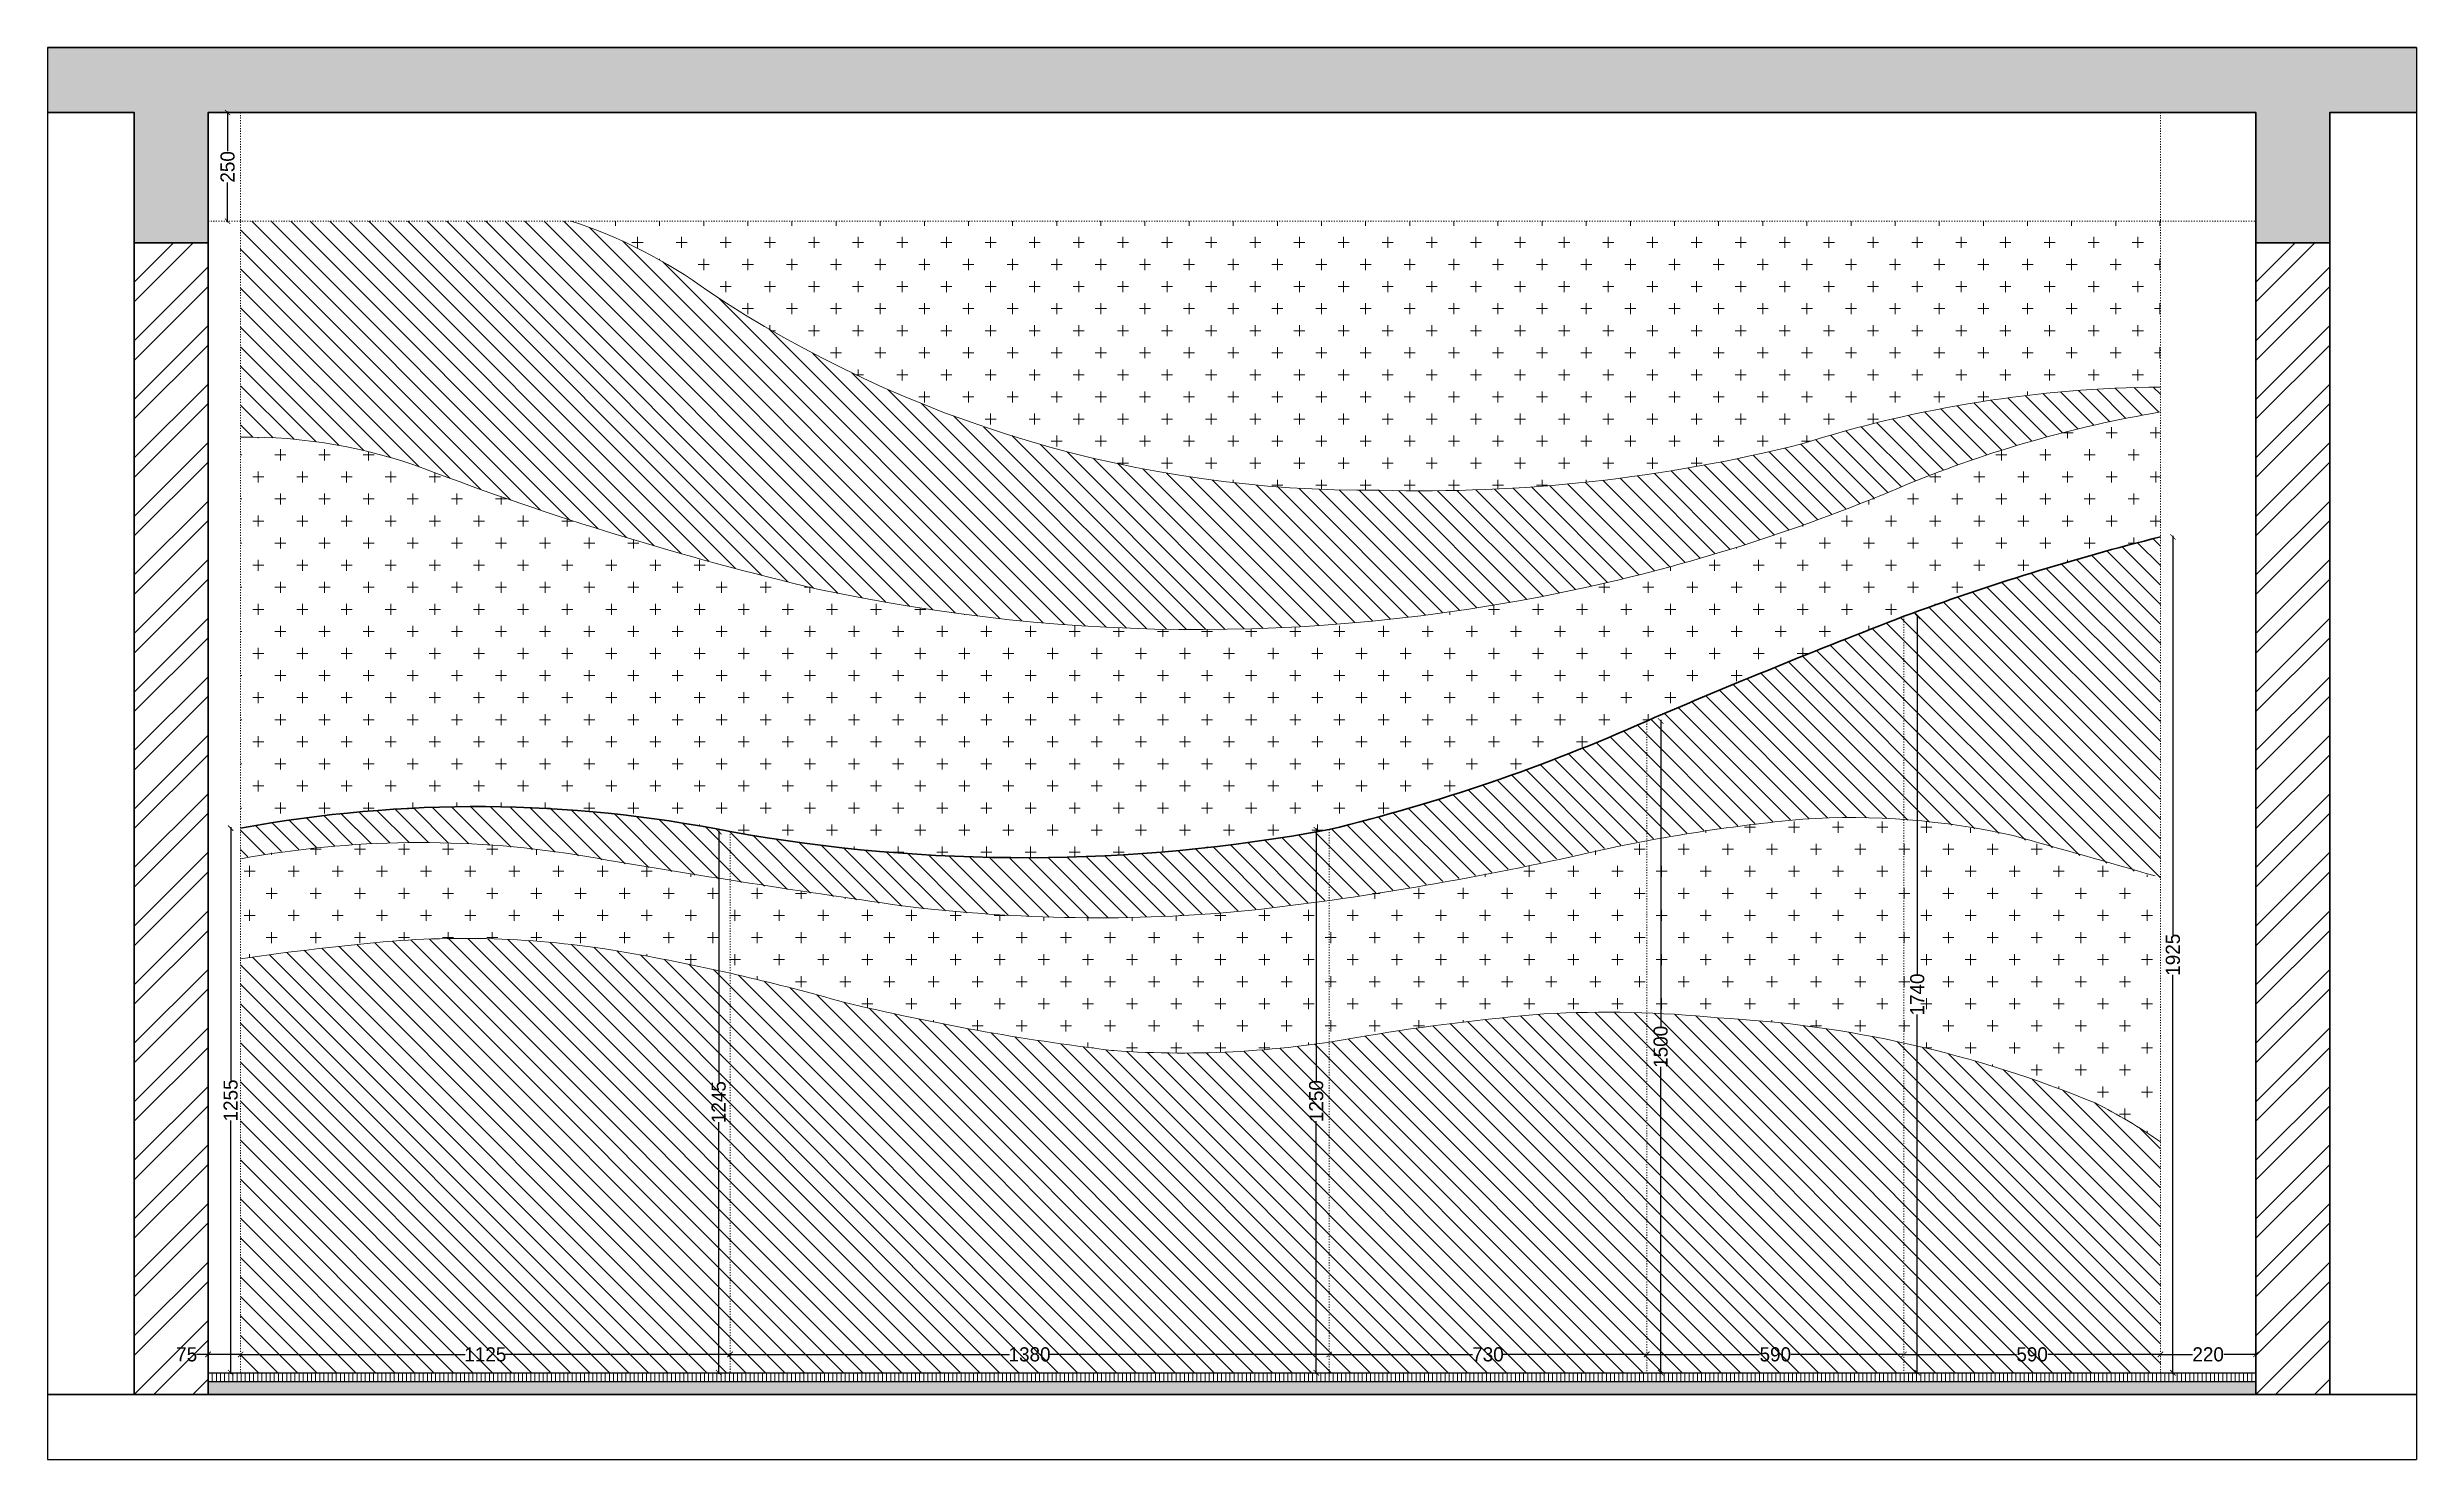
# Model space of a CAD drawing. Header units: millimetres. Extents: x 75500 to 345360, y -224327 to 19532.
# Drawn here: x 146127 to 151582, y -100529 to -97279 of the extents above; entities that cross this region are included whole.
import ezdxf

# ---------------------------------------------------------------- set-up
doc = ezdxf.new("R2010")
doc.units = ezdxf.units.MM
doc.header["$LTSCALE"] = 0.01
doc.linetypes.add('ACAD_ISO03W100', pattern=[30, 12, -18])
for name, color, linetype, lineweight in [('A-Ele 6', 250, 'Continuous', 0), ('A-WALL', 7, 'Continuous', 30), ('ele 0.1', 252, 'Continuous', 13), ('furniture section', 7, 'Continuous', 25), ('hatch', 251, 'Continuous', 0)]:
    doc.layers.add(name, color=color, linetype=linetype, lineweight=lineweight)
doc.layers.add('e .05', color=253, linetype='Continuous')
doc.styles.add('ISOCP2', font='GOTHIC.TTF')
doc.dimstyles.new('77', dxfattribs={"dimscale": 0.25, "dimtxt": 130, "dimasz": 100, "dimexe": 5, "dimexo": 1, "dimgap": 0.25, "dimtad": 0, "dimdec": 0, "dimrnd": 5, "dimzin": 0, "dimdsep": 46, "dimtxsty": 'ISOCP2', "dimblk": 'ARCHTICK', "dimcen": 0, "dimdle": 100, "dimclrd": 1, "dimclre": 256, "dimclrt": 256, "dimazin": 0, "dimtm": 1e-09, "dimtfac": 1, "dimtdec": 0, "dimtmove": 1, "dimatfit": 0, "dimfxl": 1, "dimtolj": 1, "dimtzin": 12, "dimlwd": -1, "dimlwe": -1, "dimarcsym": 0})

msp = doc.modelspace()

# ---------------------------------------------------------------- blocks, each defined once
blk = doc.blocks.new('_ARCHTICK')
at = {"color": 0, "linetype": 'ByBlock', "const_width": 0.15}
blk.add_lwpolyline([(-0.5, -0.5), (0.5, 0.5)], dxfattribs=at)
blk = doc.blocks.new('*D175')
at = {"color": 1, "ltscale": 4, "transparency": 16777216}
for p, q in [((146541.5, -97426.2), (146541.5, -97517.4)), ((146541.5, -97681.2), (146541.5, -97590))]:
    blk.add_line(p, q, dxfattribs=at)
at = {"layer": 'Defpoints', "color": 0, "transparency": 16777216}
for p in [(146496.5, -97428.7), (146541.5, -97428.7), (146496.5, -97678.7)]:
    blk.add_point(p, dxfattribs=at)
at = {"color": 1, "transparency": 16777216, "xscale": 12.5, "yscale": 12.5, "zscale": 12.5}
for p, rotation in [((146541.5, -97428.7), 90), ((146541.5, -97678.7), 270)]:
    blk.add_blockref('_ARCHTICK', p, dxfattribs=dict(at, rotation=rotation))
at = {"transparency": 16777216, "insert": (146541.5, -97553.7), "char_height": 32.5, "attachment_point": 5, "rotation": 90, "style": 'ISOCP2'}
blk.add_mtext('\\A1;250', dxfattribs=at)
blk = doc.blocks.new('*D176')
at = {"color": 1, "ltscale": 4, "transparency": 16777216}
for p, q in [((146496.5, -100286.7), (146469.7, -100286.7)), ((146496.5, -100286.7), (146484, -100286.7)), ((146571.5, -100286.7), (146496.5, -100286.7)), ((146571.5, -100286.7), (146584, -100286.7))]:
    blk.add_line(p, q, dxfattribs=at)
at = {"layer": 'Defpoints', "color": 0, "transparency": 16777216}
for p in [(146496.5, -100191.6), (146571.5, -100191.6), (146496.5, -100286.7)]:
    blk.add_point(p, dxfattribs=at)
at = {"color": 1, "transparency": 16777216, "xscale": 12.5, "yscale": 12.5, "zscale": 12.5}
blk.add_blockref('_ARCHTICK', (146496.5, -100286.7), dxfattribs=at)
at = {"color": 1, "transparency": 16777216, "xscale": 12.5, "yscale": 12.5, "zscale": 12.5, "rotation": 180}
blk.add_blockref('_ARCHTICK', (146571.5, -100286.7), dxfattribs=at)
at = {"transparency": 16777216, "insert": (146447.2, -100286.7), "char_height": 32.5, "attachment_point": 5, "style": 'ISOCP2'}
blk.add_mtext('\\A1;75', dxfattribs=at)
blk = doc.blocks.new('*D177')
at = {"color": 1, "ltscale": 4, "transparency": 16777216}
for p, q in [((146569, -100286.7), (147088.8, -100286.7)), ((147700.7, -100286.7), (147180.8, -100286.7))]:
    blk.add_line(p, q, dxfattribs=at)
at = {"layer": 'Defpoints', "color": 0, "transparency": 16777216}
for p in [(147698.2, -100286.7), (146571.5, -100328.7), (147698.2, -100328.7)]:
    blk.add_point(p, dxfattribs=at)
at = {"color": 1, "transparency": 16777216, "xscale": 12.5, "yscale": 12.5, "zscale": 12.5, "rotation": 180}
blk.add_blockref('_ARCHTICK', (146571.5, -100286.7), dxfattribs=at)
at = {"color": 1, "transparency": 16777216, "xscale": 12.5, "yscale": 12.5, "zscale": 12.5}
blk.add_blockref('_ARCHTICK', (147698.2, -100286.7), dxfattribs=at)
at = {"transparency": 16777216, "insert": (147134.8, -100286.7), "char_height": 32.5, "attachment_point": 5, "style": 'ISOCP2'}
blk.add_mtext('\\A1;1125', dxfattribs=at)
blk = doc.blocks.new('*D178')
at = {"color": 1, "ltscale": 4, "transparency": 16777216}
for p, q in [((147695.7, -100286.7), (148341.7, -100286.7)), ((149080.2, -100286.7), (148434.2, -100286.7))]:
    blk.add_line(p, q, dxfattribs=at)
at = {"layer": 'Defpoints', "color": 0, "transparency": 16777216}
for p in [(149077.7, -100286.7), (147698.2, -100328.7), (149077.7, -100328.7)]:
    blk.add_point(p, dxfattribs=at)
at = {"color": 1, "transparency": 16777216, "xscale": 12.5, "yscale": 12.5, "zscale": 12.5, "rotation": 180}
blk.add_blockref('_ARCHTICK', (147698.2, -100286.7), dxfattribs=at)
at = {"color": 1, "transparency": 16777216, "xscale": 12.5, "yscale": 12.5, "zscale": 12.5}
blk.add_blockref('_ARCHTICK', (149077.7, -100286.7), dxfattribs=at)
at = {"transparency": 16777216, "insert": (148387.9, -100286.7), "char_height": 32.5, "attachment_point": 5, "style": 'ISOCP2'}
blk.add_mtext('\\A1;1380', dxfattribs=at)
blk = doc.blocks.new('*D179')
at = {"color": 1, "ltscale": 4, "transparency": 16777216}
for p, q in [((149075.2, -100286.7), (149407.9, -100286.7)), ((149811.3, -100286.7), (149478.6, -100286.7))]:
    blk.add_line(p, q, dxfattribs=at)
at = {"layer": 'Defpoints', "color": 0, "transparency": 16777216}
for p in [(149808.8, -100286.7), (149077.7, -100328.7), (149808.8, -100328.7)]:
    blk.add_point(p, dxfattribs=at)
at = {"color": 1, "transparency": 16777216, "xscale": 12.5, "yscale": 12.5, "zscale": 12.5, "rotation": 180}
blk.add_blockref('_ARCHTICK', (149077.7, -100286.7), dxfattribs=at)
at = {"color": 1, "transparency": 16777216, "xscale": 12.5, "yscale": 12.5, "zscale": 12.5}
blk.add_blockref('_ARCHTICK', (149808.8, -100286.7), dxfattribs=at)
at = {"transparency": 16777216, "insert": (149443.3, -100286.7), "char_height": 32.5, "attachment_point": 5, "style": 'ISOCP2'}
blk.add_mtext('\\A1;730', dxfattribs=at)
blk = doc.blocks.new('*D180')
at = {"color": 1, "ltscale": 4, "transparency": 16777216}
for p, q in [((149806.3, -100286.7), (150068.9, -100286.7)), ((150403.5, -100286.7), (150140.9, -100286.7))]:
    blk.add_line(p, q, dxfattribs=at)
at = {"layer": 'Defpoints', "color": 0, "transparency": 16777216}
for p in [(150401, -100286.7), (149808.8, -100328.7), (150401, -100328.7)]:
    blk.add_point(p, dxfattribs=at)
at = {"color": 1, "transparency": 16777216, "xscale": 12.5, "yscale": 12.5, "zscale": 12.5, "rotation": 180}
blk.add_blockref('_ARCHTICK', (149808.8, -100286.7), dxfattribs=at)
at = {"color": 1, "transparency": 16777216, "xscale": 12.5, "yscale": 12.5, "zscale": 12.5}
blk.add_blockref('_ARCHTICK', (150401, -100286.7), dxfattribs=at)
at = {"transparency": 16777216, "insert": (150104.9, -100286.7), "char_height": 32.5, "attachment_point": 5, "style": 'ISOCP2'}
blk.add_mtext('\\A1;590', dxfattribs=at)
blk = doc.blocks.new('*D181')
at = {"color": 1, "ltscale": 4, "transparency": 16777216}
for p, q in [((150398.5, -100286.7), (150660.2, -100286.7)), ((150994, -100286.7), (150732.3, -100286.7))]:
    blk.add_line(p, q, dxfattribs=at)
at = {"layer": 'Defpoints', "color": 0, "transparency": 16777216}
for p in [(150991.5, -100286.7), (150401, -100328.7), (150991.5, -100328.7)]:
    blk.add_point(p, dxfattribs=at)
at = {"color": 1, "transparency": 16777216, "xscale": 12.5, "yscale": 12.5, "zscale": 12.5, "rotation": 180}
blk.add_blockref('_ARCHTICK', (150401, -100286.7), dxfattribs=at)
at = {"color": 1, "transparency": 16777216, "xscale": 12.5, "yscale": 12.5, "zscale": 12.5}
blk.add_blockref('_ARCHTICK', (150991.5, -100286.7), dxfattribs=at)
at = {"transparency": 16777216, "insert": (150696.2, -100286.7), "char_height": 32.5, "attachment_point": 5, "style": 'ISOCP2'}
blk.add_mtext('\\A1;590', dxfattribs=at)
blk = doc.blocks.new('*D182')
at = {"color": 1, "ltscale": 4, "transparency": 16777216}
for p, q in [((150989, -100286.7), (151065.2, -100286.7)), ((151214, -100286.7), (151137.8, -100286.7))]:
    blk.add_line(p, q, dxfattribs=at)
at = {"layer": 'Defpoints', "color": 0, "transparency": 16777216}
for p in [(151211.5, -100286.7), (150991.5, -100328.7), (151211.5, -100328.7)]:
    blk.add_point(p, dxfattribs=at)
at = {"color": 1, "transparency": 16777216, "xscale": 12.5, "yscale": 12.5, "zscale": 12.5, "rotation": 180}
blk.add_blockref('_ARCHTICK', (150991.5, -100286.7), dxfattribs=at)
at = {"color": 1, "transparency": 16777216, "xscale": 12.5, "yscale": 12.5, "zscale": 12.5}
blk.add_blockref('_ARCHTICK', (151211.5, -100286.7), dxfattribs=at)
at = {"transparency": 16777216, "insert": (151101.5, -100286.7), "char_height": 32.5, "attachment_point": 5, "style": 'ISOCP2'}
blk.add_mtext('\\A1;220', dxfattribs=at)
blk = doc.blocks.new('*D468')
at = {"color": 1, "ltscale": 4, "transparency": 16777216}
for p, q in [((146548.5, -99073.2), (146548.5, -99656.2)), ((146548.5, -100331.2), (146548.5, -99748.2))]:
    blk.add_line(p, q, dxfattribs=at)
at = {"layer": 'Defpoints', "color": 0, "transparency": 16777216}
for p in [(146571.5, -99075.7), (146548.5, -100328.7), (146571.5, -100328.7)]:
    blk.add_point(p, dxfattribs=at)
at = {"color": 1, "transparency": 16777216, "xscale": 12.5, "yscale": 12.5, "zscale": 12.5}
for p, rotation in [((146548.5, -99075.7), 90), ((146548.5, -100328.7), 270)]:
    blk.add_blockref('_ARCHTICK', p, dxfattribs=dict(at, rotation=rotation))
at = {"transparency": 16777216, "insert": (146548.5, -99702.2), "char_height": 32.5, "attachment_point": 5, "rotation": 90, "style": 'ISOCP2'}
blk.add_mtext('\\A1;1255', dxfattribs=at)
blk = doc.blocks.new('*D469')
at = {"color": 1, "ltscale": 4, "transparency": 16777216}
for p, q in [((147672.2, -99080.9), (147672.2, -99660.1)), ((147672.2, -100331.2), (147672.2, -99752.1))]:
    blk.add_line(p, q, dxfattribs=at)
at = {"layer": 'Defpoints', "color": 0, "transparency": 16777216}
for p in [(147698.2, -99083.4), (147672.2, -100328.7), (147698.2, -100328.7)]:
    blk.add_point(p, dxfattribs=at)
at = {"color": 1, "transparency": 16777216, "xscale": 12.5, "yscale": 12.5, "zscale": 12.5}
for p, rotation in [((147672.2, -99083.4), 90), ((147672.2, -100328.7), 270)]:
    blk.add_blockref('_ARCHTICK', p, dxfattribs=dict(at, rotation=rotation))
at = {"transparency": 16777216, "insert": (147672.2, -99706.1), "char_height": 32.5, "attachment_point": 5, "rotation": 90, "style": 'ISOCP2'}
blk.add_mtext('\\A1;1245', dxfattribs=at)
blk = doc.blocks.new('*D470')
at = {"color": 1, "ltscale": 4, "transparency": 16777216}
for p, q in [((149048, -99076.2), (149048, -99657.4)), ((149048, -100331.2), (149048, -99750))]:
    blk.add_line(p, q, dxfattribs=at)
at = {"layer": 'Defpoints', "color": 0, "transparency": 16777216}
for p in [(149077.7, -99078.7), (149048, -100328.7), (149077.7, -100328.7)]:
    blk.add_point(p, dxfattribs=at)
at = {"color": 1, "transparency": 16777216, "xscale": 12.5, "yscale": 12.5, "zscale": 12.5}
for p, rotation in [((149048, -99078.7), 90), ((149048, -100328.7), 270)]:
    blk.add_blockref('_ARCHTICK', p, dxfattribs=dict(at, rotation=rotation))
at = {"transparency": 16777216, "insert": (149048, -99703.7), "char_height": 32.5, "attachment_point": 5, "rotation": 90, "style": 'ISOCP2'}
blk.add_mtext('\\A1;1250', dxfattribs=at)
blk = doc.blocks.new('*D471')
at = {"color": 1, "ltscale": 4, "transparency": 16777216}
for p, q in [((149841, -98826.5), (149841, -99532.6)), ((149841, -100331.2), (149841, -99625.1))]:
    blk.add_line(p, q, dxfattribs=at)
at = {"layer": 'Defpoints', "color": 0, "transparency": 16777216}
for p in [(149808.8, -98829), (149808.8, -100328.7), (149841, -100328.7)]:
    blk.add_point(p, dxfattribs=at)
at = {"color": 1, "transparency": 16777216, "xscale": 12.5, "yscale": 12.5, "zscale": 12.5}
for p, rotation in [((149841, -98829), 90), ((149841, -100328.7), 270)]:
    blk.add_blockref('_ARCHTICK', p, dxfattribs=dict(at, rotation=rotation))
at = {"transparency": 16777216, "insert": (149841, -99578.8), "char_height": 32.5, "attachment_point": 5, "rotation": 90, "style": 'ISOCP2'}
blk.add_mtext('\\A1;1500', dxfattribs=at)
blk = doc.blocks.new('*D472')
at = {"color": 1, "ltscale": 4, "transparency": 16777216}
for p, q in [((150431.9, -98585.5), (150431.9, -99412.1)), ((150431.9, -100331.2), (150431.9, -99504.6))]:
    blk.add_line(p, q, dxfattribs=at)
at = {"layer": 'Defpoints', "color": 0, "transparency": 16777216}
for p in [(150401, -98588), (150401, -100328.7), (150431.9, -100328.7)]:
    blk.add_point(p, dxfattribs=at)
at = {"color": 1, "transparency": 16777216, "xscale": 12.5, "yscale": 12.5, "zscale": 12.5}
for p, rotation in [((150431.9, -98588), 90), ((150431.9, -100328.7), 270)]:
    blk.add_blockref('_ARCHTICK', p, dxfattribs=dict(at, rotation=rotation))
at = {"transparency": 16777216, "insert": (150431.9, -99458.4), "char_height": 32.5, "attachment_point": 5, "rotation": 90, "style": 'ISOCP2'}
blk.add_mtext('\\A1;1740', dxfattribs=at)
blk = doc.blocks.new('*D473')
at = {"color": 1, "ltscale": 4, "transparency": 16777216}
for p, q in [((151020.4, -98402.7), (151020.4, -99320.9)), ((151020.4, -100331.2), (151020.4, -99412.9))]:
    blk.add_line(p, q, dxfattribs=at)
at = {"layer": 'Defpoints', "color": 0, "transparency": 16777216}
for p in [(150991.5, -98405.2), (150991.5, -100328.7), (151020.4, -100328.7)]:
    blk.add_point(p, dxfattribs=at)
at = {"color": 1, "transparency": 16777216, "xscale": 12.5, "yscale": 12.5, "zscale": 12.5}
for p, rotation in [((151020.4, -98405.2), 90), ((151020.4, -100328.7), 270)]:
    blk.add_blockref('_ARCHTICK', p, dxfattribs=dict(at, rotation=rotation))
at = {"transparency": 16777216, "insert": (151020.4, -99366.9), "char_height": 32.5, "attachment_point": 5, "rotation": 90, "style": 'ISOCP2'}
blk.add_mtext('\\A1;1925', dxfattribs=at)

# ---------------------------------------------------------------- dimensions: what is measured, and where the dimension line sits
at = {"ltscale": 4}
for p1, p2, distance, picture, middle in [((146496.5, -97678.7), (146496.5, -97428.7), -45, '*D175', (146541.5, -97553.7)), ((150991.5016, -98405.1516), (150991.5016, -100328.7179), 28.8838, '*D473', (151020.3854, -99366.9348)), ((150401, -98588), (150401, -100328.7), 31, '*D472', (150431.9, -99458.4)), ((149808.8, -98829), (149808.8, -100328.7), 32.1, '*D471', (149841, -99578.8)), ((146571.5, -99075.7), (146571.5, -100328.7), -23, '*D468', (146548.5, -99702.2)), ((147698.2, -99083.4), (147698.2, -100328.7), -25.9, '*D469', (147672.2, -99706.1)), ((149077.7, -99078.7), (149077.7, -100328.7), -29.7, '*D470', (149048, -99703.7)), ((146571.5, -100328.7), (147698.2, -100328.7), 42, '*D177', (147134.8, -100286.7)), ((147698.1629, -100328.7179), (149077.6995, -100328.7179), 42.0008, '*D178', (148387.9312, -100286.7172)), ((149077.7, -100328.7), (149808.8, -100328.7), 42, '*D179', (149443.3, -100286.7)), ((149808.8, -100328.7), (150401, -100328.7), 42, '*D180', (150104.9, -100286.7)), ((150400.9676, -100328.7179), (150991.5016, -100328.7179), 42.0008, '*D181', (150696.2346, -100286.7172)), ((150991.5, -100328.7), (151211.5, -100328.7), 42, '*D182', (151101.5, -100286.7))]:
    dim = msp.add_aligned_dim(p1=p1, p2=p2, distance=distance, dimstyle='77', override={"dimasz": 50, "dimpost": '\\X', "dimblk": 'ARCHTICK', "dimdle": 10, "dimse1": 1, "dimse2": 1, "dimclre": 253}, dxfattribs=at)
    dim.commit()
    dim.dimension.update_dxf_attribs({"geometry": picture, "text_midpoint": middle})
dim = msp.add_linear_dim(base=(146496.5, -100286.7), p1=(146571.5, -100191.6), p2=(146496.5, -100191.6), angle=180, dimstyle='77', override={"dimasz": 50, "dimpost": '\\X', "dimblk": 'ARCHTICK', "dimdle": 10, "dimse1": 1, "dimse2": 1, "dimclre": 253}, dxfattribs=at)
dim.commit()
dim.dimension.update_dxf_attribs({"geometry": '*D176', "text_midpoint": (146447.2, -100286.7), "dimtype": 161})

# ---------------------------------------------------------------- hatches: boundary and pattern name
at = {"layer": 'A-Ele 6'}
h = msp.add_hatch(dxfattribs=at)
h.set_pattern_fill('ANSI31', color=256, scale=10, angle=90)
h.set_pattern_definition([(135, (162847.944, -98618.443), (-22.45064, -22.45064), [])])
h.paths.add_polyline_path([(146571.5, -97678.7), (147332.8, -97678.7, -0.079307), (147647.2, -97839.3, 0.15011), (149192.6, -98297.7, 0.068427), (150166, -98191.2, -0.074945), (150991.5, -98060.4), (150991.5, -98117.7, 0.054596), (150410.7, -98283.3, -0.046935), (149674.8, -98520.2, -0.107875), (147899.5, -98525.2, -0.032862), (146993.2, -98247.8, 0.091518), (146571.5, -98175.6)])
h = msp.add_hatch(dxfattribs=at)
h.set_pattern_fill('CROSS', color=256, scale=8, angle=90)
h.set_pattern_definition([(90, (147332.78, -98299.073), (-50.8, 50.8), [25.4, -76.2]), (180, (147345.48, -98286.373), (-50.8, -50.8), [25.4, -76.2])])
h.paths.add_polyline_path([(147647.2, -97839.3, 0.15011), (149192.6, -98297.7, 0.068427), (150166, -98191.2, -0.074945), (150991.5, -98060.4), (150991.5, -97678.7), (147332.8, -97678.7, -0.079307)])
h = msp.add_hatch(dxfattribs=at)
h.set_pattern_fill('CROSS', color=256, scale=8, angle=90)
h.set_pattern_definition([(90, (147983.72, -99143.556), (-50.8, 50.8), [25.4, -76.2]), (180, (147996.42, -99130.856), (-50.8, -50.8), [25.4, -76.2])])
h.paths.add_polyline_path([(146571.5, -99075.7, -0.095126), (147698.2, -99083.4, 0.090571), (149077.7, -99078.7, 0.045136), (149808.8, -98829, -0.009809), (150401, -98588, -0.027347), (150991.5, -98405.2), (150991.5, -98117.7, 0.054596), (150410.7, -98283.3, -0.046935), (149674.8, -98520.2, -0.107875), (147899.5, -98525.2, -0.032862), (146993.2, -98247.8, 0.091518), (146571.5, -98175.6)])
h = msp.add_hatch(dxfattribs=at)
h.set_pattern_fill('ANSI31', color=256, scale=10, angle=90)
h.set_pattern_definition([(135, (162847.944, -99281.906), (-22.45064, -22.45064), [])])
h.paths.add_polyline_path([(147335.2, -99136.9, 0.007149), (148085.3, -99254.3, 0.054408), (148881.6, -99265.4, 0.027313), (149648.8, -99136, -0.03315), (150158, -99054.8, -0.072263), (150642.8, -99092.8, -0.003083), (150991.5, -99191.8), (150991.5, -98405.2, 0.027347), (150401, -98588, 0.009809), (149808.8, -98829, -0.045136), (149077.7, -99078.7, -0.090571), (147698.2, -99083.4, 0.095126), (146571.5, -99075.7), (146571.5, -99144.2, -0.083304), (147335.2, -99136.9)])
h = msp.add_hatch(dxfattribs=at)
h.set_pattern_fill('CROSS', color=256, scale=8, angle=90)
h.set_pattern_definition([(90, (162847.944, -99797.184), (-50.8, 50.8), [25.4, -76.2]), (180, (162860.644, -99784.484), (-50.8, -50.8), [25.4, -76.2])])
h.paths.add_polyline_path([(146571.5, -99375.9, -0.013193), (146921.2, -99335.5, -0.066122), (147494.5, -99367.8, -0.024813), (147959.8, -99476.2, 0.029074), (148576.7, -99587, 0.012345), (148581.6, -99587.5, 0.06444), (149164, -99553.4, -0.020608), (149572.2, -99503.1, -0.039294), (149972.8, -99512.1, -0.085044), (150841.4, -99708, -0.036285), (150991.5, -99797.2), (150991.5, -99191.8, 0.003083), (150642.8, -99092.8, 0.072263), (150158, -99054.8, 0.03315), (149648.8, -99136, -0.027313), (148881.6, -99265.4, -0.054408), (148085.3, -99254.3, -0.007149), (147335.2, -99136.9, 0.083304), (146571.5, -99144.2)])
h = msp.add_hatch(dxfattribs=at)
h.set_pattern_fill('ANSI31', color=256, scale=10, angle=90)
h.set_pattern_definition([(135, (146567.502, -100328.718), (-22.45064, -22.45064), [])])
h.paths.add_polyline_path([(150991.5, -100328.7), (150991.5, -99797.2, 0.036285), (150841.4, -99708, 0.085044), (149972.8, -99512.1, 0.039294), (149572.2, -99503.1, 0.020608), (149164, -99553.4, -0.06444), (148581.6, -99587.5, -0.012345), (148576.7, -99587, -0.029074), (147959.8, -99476.2, 0.024813), (147494.5, -99367.8, 0.066122), (146921.2, -99335.5, 0.013193), (146571.5, -99375.9), (146571.5, -100253.7), (146567.5, -100253.7), (146567.5, -100257.7), (146571.5, -100257.7), (146571.5, -100328.7)])
h = msp.add_hatch(dxfattribs=at)
h.set_pattern_fill('ANSI31', color=256, scale=3, angle=45)
h.set_pattern_definition([(90, (146496.502, -100348.718), (-9.525, 6e-16), [])])
h.paths.add_polyline_path([(146496.5, -100348.7), (146496.5, -100328.7), (151211.5, -100328.7), (151211.5, -100348.7)])
h = msp.add_hatch(dxfattribs=at)
h.set_pattern_fill('AR-SAND', color=256, scale=0.5, angle=45)
h.set_pattern_definition([(82.5, (146496.502, -100378.718), (-17.86907, 16.737674), [0, -19.304, 0, -21.59, 0, -20.6375]), (52.5, (146496.5, -100378.718), (-9.45055, 41.23664), [0, -10.414, 0, -17.399, 0, -6.6675]), (12.5, (146485.456, -100389.764), (27.91499, 28.01662), [0, -6.35, 0, -22.86, 0, -29.845]), (2.5, (146485.456, -100389.764), (19.11406, 34.87754), [0, -3.175, 0, -14.986, 0, -17.145])])
h.paths.add_polyline_path([(151211.5, -100378.7), (151211.5, -100348.7), (146496.5, -100348.7), (146496.5, -100378.7)])
at = {"layer": 'hatch'}
h = msp.add_hatch(dxfattribs=at)
h.set_pattern_fill('AR-CONC', color=256)
h.set_pattern_definition([(50, (146126.5, -97728.72), (182.1847, -15.939), [19.05, -209.55]), (355, (146126.5, -97728.72), (-35.2434, 191.057), [15.24, -167.6406]), (100.4514, (146141.68, -97730.05), (146.941, 175.118), [16.19, -178.09]), (46.184, (146126.5, -97677.92), (271.079, -42.042), [28.575, -314.325]), (96.6356, (146149.1, -97681.42), (237.404, 247.426), [24.285, -267.136]), (351.184, (146126.5, -97677.92), (237.404, 247.426), [22.86, -251.46]), (21, (146151.9, -97690.62), (151.6144, -102.265), [19.05, -209.55]), (326, (146151.9, -97690.62), (61.802, 184.188), [15.24, -167.64]), (71.4514, (146164.54, -97699.14), (213.4164, 81.923), [16.19, -178.09]), (37.5, (146126.5, -97728.72), (3.0886, 84.55504), [0, -165.608, 0, -170.18, 0, -168.275]), (7.5, (146126.5, -97728.72), (66.8197, 100.1806), [0, -97.028, 0, -161.798, 0, -64.135]), (327.5, (146069.86, -97728.72), (135.5906, -5.72874), [0, -63.5, 0, -198.12, 0, -262.89]), (317.5, (146044.46, -97728.72), (148.1292, 25.4265), [0, -82.55, 0, -131.572, 0, -186.69])])
h.paths.add_polyline_path([(146126.5, -97278.7), (146126.5, -97428.7), (146326.5, -97428.7), (146326.5, -97728.7), (146496.5, -97728.7), (146496.5, -97428.7), (151211.5, -97428.7), (151211.5, -97728.7), (151381.5, -97728.7), (151381.5, -97428.7), (151581.5, -97428.7), (151581.5, -97278.7)])
h = msp.add_hatch(dxfattribs=at)
h.set_pattern_fill('ANSI32', color=256, scale=10, angle=360)
h.set_pattern_definition([(45, (146326.5, -100378.72), (-67.352, 67.352), []), (45, (146371.4, -100378.72), (-67.352, 67.352), [])])
h.paths.add_polyline_path([(146496.5, -100378.7), (146496.5, -97728.7), (146326.5, -97728.7), (146326.5, -100378.7)])
h = msp.add_hatch(dxfattribs=at)
h.set_pattern_fill('ANSI32', color=256, scale=10, angle=360)
h.set_pattern_definition([(45, (151211.5, -100378.72), (-67.352, 67.352), []), (45, (151256.4, -100378.72), (-67.352, 67.352), [])])
h.paths.add_polyline_path([(151381.5, -100378.7), (151381.5, -97728.7), (151211.5, -97728.7), (151211.5, -100378.7)])

# ---------------------------------------------------------------- linework, layer by layer
at = {"layer": 'A-WALL'}
for p, q in [((146126.5, -97278.7), (151581.5, -97278.7)), ((146326.5, -97728.7), (146326.5, -100378.7)), ((146496.5, -97728.7), (146496.5, -100378.7)), ((151211.5, -97728.7), (151211.5, -100378.7)), ((151381.5, -97728.7), (151381.5, -100378.7)), ((146126.5, -100378.7), (151581.5, -100378.7))]:
    msp.add_line(p, q, dxfattribs=at)
msp.add_lwpolyline([(146126.5, -97428.7), (146326.5, -97428.7), (146326.5, -97728.7), (146496.5, -97728.7), (146496.5, -97428.7), (151211.5, -97428.7), (151211.5, -97728.7), (151381.5, -97728.7), (151381.5, -97428.7), (151581.5, -97428.7)], dxfattribs=at)
at = {"layer": 'Defpoints'}
for p, q in [((146126.5, -97278.7), (146126.5, -100528.7)), ((151581.5, -97278.7), (151581.5, -100528.7)), ((146126.5, -100528.7), (151581.5, -100528.7))]:
    msp.add_line(p, q, dxfattribs=at)
at = {"layer": 'e .05', "linetype": 'Continuous', "lineweight": 5}
for points in [[(147332.8, -97678.7, -0.079307), (147647.2, -97839.3, 0.15011), (149192.6, -98297.7, 0.068427), (150166, -98191.2, -0.074945), (150991.5, -98060.4, -0.074945)], [(150991.5, -98117.7, 0.054596), (150410.7, -98283.3, -0.046935), (149674.8, -98520.2, -0.107875), (147899.5, -98525.2, -0.032862), (146993.2, -98247.8, 0.091518), (146571.5, -98175.6)], [(150979.5, -99185.5, 0.002888), (150652.8, -99092.8, 0.072263), (150168, -99054.8, 0.03315), (149658.8, -99136, -0.027313), (148891.6, -99265.4, -0.054408), (148095.3, -99254.3, -0.007149), (147345.2, -99136.9, 0.084412), (146571.5, -99146)], [(146571.5, -99375.9, -0.013193), (146921.2, -99335.5, -0.066122), (147494.5, -99367.8, -0.024813), (147959.8, -99476.2, 0.029074), (148576.7, -99587, 0.012345), (148581.6, -99587.5, 0.06444), (149164, -99553.4, -0.020608), (149572.2, -99503.1, -0.039294), (149972.8, -99512.1, -0.085044), (150841.4, -99708, -0.036285), (150991.5, -99797.2, -0.036285)]]:
    msp.add_lwpolyline(points, format="xyb", dxfattribs=at)
at = {"layer": 'ele 0.1', "linetype": 'ACAD_ISO03W100', "ltscale": 20}
for p, q in [((146571.5, -100328.7), (146571.5, -97428.7)), ((150991.5, -100328.7), (150991.5, -97428.7)), ((146496.5, -97678.7), (151211.5, -97678.7)), ((150401, -98588), (150401, -100328.7)), ((149808.8, -98829), (149808.8, -100328.7)), ((147698.2, -99083.4), (147698.2, -100328.7)), ((149077.7, -99078.7), (149077.7, -100328.7))]:
    msp.add_line(p, q, dxfattribs=at)
at = {"layer": 'furniture section'}
for p, q in [((146496.5, -100328.7), (151211.5, -100328.7)), ((146496.5, -100348.7), (151211.5, -100348.7))]:
    msp.add_line(p, q, dxfattribs=at)
at = {"layer": 'furniture section', "color": 14, "lineweight": 30}
msp.add_lwpolyline([(150991.5, -98405.2, 0.027347), (150401, -98588, 0.009809), (149808.8, -98829, -0.045136), (149077.7, -99078.7, -0.090571), (147698.2, -99083.4, 0.095126), (146571.5, -99075.7)], format="xyb", dxfattribs=at)

msp.set_redraw_order([(e.dxf.handle, doc.entitydb.next_handle()) for e in msp.query("TEXT MTEXT ATTDEF DIMENSION ARC_DIMENSION")])  # texts and dimensions are drawn at this point

doc.saveas('drawing.dxf')
